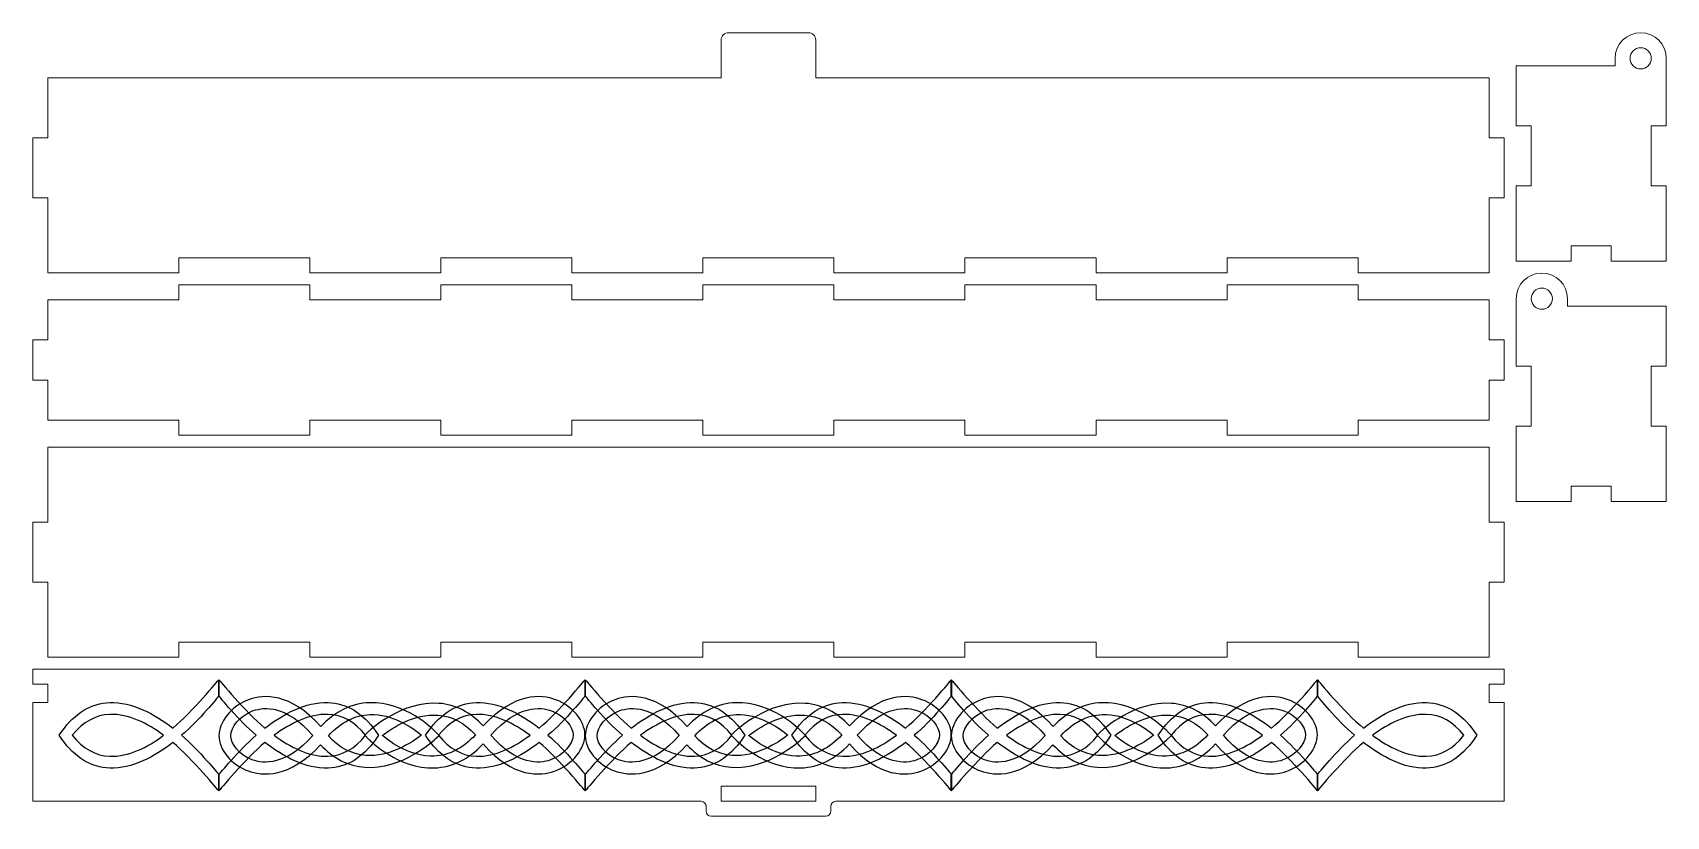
# Model space of a CAD drawing. Header units: millimetres. Extents: x -173 to 173, y -83 to 83.
import ezdxf

# ---------------------------------------------------------------- set-up
doc = ezdxf.new("R2010")
doc.units = ezdxf.units.MM
doc.header["$MEASUREMENT"] = 0
doc.layers.add('#Layer 1', color=7, linetype='Continuous')

msp = doc.modelspace()

# ---------------------------------------------------------------- linework, layer by layer
at = {"layer": '#Layer 1', "color": 1, "lineweight": 9}
for points, knots in [([(-7.2395, 81.1516), (-7.2395, 81.1516), (-7.2395, 73.2141), (-7.2395, 73.2141), (-7.2395, 73.2141), (-7.2395, 73.2141), (135.1601, 73.2141), (135.1601, 73.2141), (135.1601, 73.2141), (135.1601, 73.2141), (135.1601, 60.5141), (135.1601, 60.5141), (135.1601, 60.5141), (135.1601, 60.5141), (138.3351, 60.5141), (138.3351, 60.5141), (138.3351, 60.5141), (138.3351, 60.5141), (138.3351, 47.8141), (138.3351, 47.8141), (138.3351, 47.8141), (138.3351, 47.8141), (135.1601, 47.8141), (135.1601, 47.8141), (135.1601, 47.8141), (135.1601, 47.8141), (135.1601, 31.9391), (135.1601, 31.9391), (135.1601, 31.9391), (135.1601, 31.9391), (107.4511, 31.9391), (107.4511, 31.9391), (107.4511, 31.9391), (107.4511, 31.9391), (107.4511, 35.1141), (107.4511, 35.1141), (107.4511, 35.1141), (107.4511, 35.1141), (79.7422, 35.1141), (79.7422, 35.1141), (79.7422, 35.1141), (79.7422, 35.1141), (79.7422, 31.9391), (79.7422, 31.9391), (79.7422, 31.9391), (79.7422, 31.9391), (52.0326, 31.9391), (52.0326, 31.9391), (52.0326, 31.9391), (52.0326, 31.9391), (52.0326, 35.1141), (52.0326, 35.1141), (52.0326, 35.1141), (52.0326, 35.1141), (24.3237, 35.1141), (24.3237, 35.1141), (24.3237, 35.1141), (24.3237, 35.1141), (24.3237, 31.9391), (24.3237, 31.9391), (24.3237, 31.9391), (24.3237, 31.9391), (-3.3851, 31.9391), (-3.3851, 31.9391), (-3.3851, 31.9391), (-3.3851, 31.9391), (-3.3851, 35.1141), (-3.3851, 35.1141), (-3.3851, 35.1141), (-3.3851, 35.1141), (-31.0944, 35.1141), (-31.0944, 35.1141), (-31.0944, 35.1141), (-31.0944, 35.1141), (-31.0944, 31.9391), (-31.0944, 31.9391), (-31.0944, 31.9391), (-31.0944, 31.9391), (-58.8036, 31.9391), (-58.8036, 31.9391), (-58.8036, 31.9391), (-58.8036, 31.9391), (-58.8036, 35.1141), (-58.8036, 35.1141), (-58.8036, 35.1141), (-58.8036, 35.1141), (-86.5125, 35.1141), (-86.5125, 35.1141), (-86.5125, 35.1141), (-86.5125, 35.1141), (-86.5125, 31.9391), (-86.5125, 31.9391), (-86.5125, 31.9391), (-86.5125, 31.9391), (-114.2216, 31.9391), (-114.2216, 31.9391), (-114.2216, 31.9391), (-114.2216, 31.9391), (-114.2216, 35.1141), (-114.2216, 35.1141), (-114.2216, 35.1141), (-114.2216, 35.1141), (-141.9307, 35.1141), (-141.9307, 35.1141), (-141.9307, 35.1141), (-141.9307, 35.1141), (-141.9307, 31.9391), (-141.9307, 31.9391), (-141.9307, 31.9391), (-141.9307, 31.9391), (-169.6398, 31.9391), (-169.6398, 31.9391), (-169.6398, 31.9391), (-169.6398, 31.9391), (-169.6398, 47.8141), (-169.6398, 47.8141), (-169.6398, 47.8141), (-169.6398, 47.8141), (-172.8148, 47.8141), (-172.8148, 47.8141), (-172.8148, 47.8141), (-172.8148, 47.8141), (-172.8148, 60.5141), (-172.8148, 60.5141), (-172.8148, 60.5141), (-172.8148, 60.5141), (-169.6398, 60.5141), (-169.6398, 60.5141), (-169.6398, 60.5141), (-169.6398, 60.5141), (-169.6398, 73.2141), (-169.6398, 73.2141), (-169.6398, 73.2141), (-169.6398, 73.2141), (-27.2397, 73.2141), (-27.2397, 73.2141), (-27.2397, 73.2141), (-27.2397, 73.2141), (-27.2397, 81.1516), (-27.2397, 81.1516)], [0, 0, 0, 0, 0.02777778, 0.02777778, 0.02777778, 0.02777778, 0.05555556, 0.05555556, 0.05555556, 0.05555556, 0.08333333, 0.08333333, 0.08333333, 0.08333333, 0.11111111, 0.11111111, 0.11111111, 0.11111111, 0.13888889, 0.13888889, 0.13888889, 0.13888889, 0.16666667, 0.16666667, 0.16666667, 0.16666667, 0.19444444, 0.19444444, 0.19444444, 0.19444444, 0.22222222, 0.22222222, 0.22222222, 0.22222222, 0.25, 0.25, 0.25, 0.25, 0.27777778, 0.27777778, 0.27777778, 0.27777778, 0.30555556, 0.30555556, 0.30555556, 0.30555556, 0.33333333, 0.33333333, 0.33333333, 0.33333333, 0.36111111, 0.36111111, 0.36111111, 0.36111111, 0.38888889, 0.38888889, 0.38888889, 0.38888889, 0.41666667, 0.41666667, 0.41666667, 0.41666667, 0.44444444, 0.44444444, 0.44444444, 0.44444444, 0.47222222, 0.47222222, 0.47222222, 0.47222222, 0.5, 0.5, 0.5, 0.5, 0.52777778, 0.52777778, 0.52777778, 0.52777778, 0.55555556, 0.55555556, 0.55555556, 0.55555556, 0.58333333, 0.58333333, 0.58333333, 0.58333333, 0.61111111, 0.61111111, 0.61111111, 0.61111111, 0.63888889, 0.63888889, 0.63888889, 0.63888889, 0.66666667, 0.66666667, 0.66666667, 0.66666667, 0.69444444, 0.69444444, 0.69444444, 0.69444444, 0.72222222, 0.72222222, 0.72222222, 0.72222222, 0.75, 0.75, 0.75, 0.75, 0.77777778, 0.77777778, 0.77777778, 0.77777778, 0.80555556, 0.80555556, 0.80555556, 0.80555556, 0.83333333, 0.83333333, 0.83333333, 0.83333333, 0.86111111, 0.86111111, 0.86111111, 0.86111111, 0.88888889, 0.88888889, 0.88888889, 0.88888889, 0.91666667, 0.91666667, 0.91666667, 0.91666667, 0.94444444, 0.94444444, 0.94444444, 0.94444444, 1, 1, 1, 1]), ([(169.4505, 77.319), (169.4505, 78.5588), (168.4452, 79.5641), (167.2057, 79.5641), (167.2057, 79.5641), (165.9654, 79.5641), (164.9608, 78.5588), (164.9608, 77.319), (164.9608, 77.319), (164.9608, 76.0791), (165.9654, 75.074), (167.2057, 75.074), (167.2057, 75.074), (168.4452, 75.074), (169.4505, 76.0791), (169.4505, 77.319)], [0, 0, 0, 0, 0.2, 0.2, 0.2, 0.2, 0.4, 0.4, 0.4, 0.4, 0.6, 0.6, 0.6, 0.6, 1, 1, 1, 1]), ([(-141.9304, 29.3991), (-141.9304, 29.3991), (-114.2211, 29.3991), (-114.2211, 29.3991), (-114.2211, 29.3991), (-114.2211, 29.3991), (-114.2211, 26.2241), (-114.2211, 26.2241), (-114.2211, 26.2241), (-114.2211, 26.2241), (-86.5122, 26.2241), (-86.5122, 26.2241), (-86.5122, 26.2241), (-86.5122, 26.2241), (-86.5122, 29.3991), (-86.5122, 29.3991), (-86.5122, 29.3991), (-86.5122, 29.3991), (-58.8033, 29.3991), (-58.8033, 29.3991), (-58.8033, 29.3991), (-58.8033, 29.3991), (-58.8033, 26.2241), (-58.8033, 26.2241), (-58.8033, 26.2241), (-58.8033, 26.2241), (-31.094, 26.2241), (-31.094, 26.2241), (-31.094, 26.2241), (-31.094, 26.2241), (-31.094, 29.3991), (-31.094, 29.3991), (-31.094, 29.3991), (-31.094, 29.3991), (-3.3851, 29.3991), (-3.3851, 29.3991), (-3.3851, 29.3991), (-3.3851, 29.3991), (-3.3851, 26.2241), (-3.3851, 26.2241), (-3.3851, 26.2241), (-3.3851, 26.2241), (24.3237, 26.2241), (24.3237, 26.2241), (24.3237, 26.2241), (24.3237, 26.2241), (24.3237, 29.3991), (24.3237, 29.3991), (24.3237, 29.3991), (24.3237, 29.3991), (52.0326, 29.3991), (52.0326, 29.3991), (52.0326, 29.3991), (52.0326, 29.3991), (52.0326, 26.2241), (52.0326, 26.2241), (52.0326, 26.2241), (52.0326, 26.2241), (79.7422, 26.2241), (79.7422, 26.2241), (79.7422, 26.2241), (79.7422, 26.2241), (79.7422, 29.3991), (79.7422, 29.3991), (79.7422, 29.3991), (79.7422, 29.3991), (107.4511, 29.3991), (107.4511, 29.3991), (107.4511, 29.3991), (107.4511, 29.3991), (107.4511, 26.2241), (107.4511, 26.2241), (107.4511, 26.2241), (107.4511, 26.2241), (135.1601, 26.2241), (135.1601, 26.2241), (135.1601, 26.2241), (135.1601, 26.2241), (135.1601, 17.7574), (135.1601, 17.7574), (135.1601, 17.7574), (135.1601, 17.7574), (138.3347, 17.7574), (138.3347, 17.7574), (138.3347, 17.7574), (138.3347, 17.7574), (138.3347, 9.2907), (138.3347, 9.2907), (138.3347, 9.2907), (138.3347, 9.2907), (135.1601, 9.2907), (135.1601, 9.2907), (135.1601, 9.2907), (135.1601, 9.2907), (135.1601, 0.8241), (135.1601, 0.8241), (135.1601, 0.8241), (135.1601, 0.8241), (107.4511, 0.8241), (107.4511, 0.8241), (107.4511, 0.8241), (107.4511, 0.8241), (107.4511, -2.3509), (107.4511, -2.3509), (107.4511, -2.3509), (107.4511, -2.3509), (79.7422, -2.3509), (79.7422, -2.3509), (79.7422, -2.3509), (79.7422, -2.3509), (79.7422, 0.8241), (79.7422, 0.8241), (79.7422, 0.8241), (79.7422, 0.8241), (52.0326, 0.8241), (52.0326, 0.8241), (52.0326, 0.8241), (52.0326, 0.8241), (52.0326, -2.3509), (52.0326, -2.3509), (52.0326, -2.3509), (52.0326, -2.3509), (24.3237, -2.3509), (24.3237, -2.3509), (24.3237, -2.3509), (24.3237, -2.3509), (24.3237, 0.8241), (24.3237, 0.8241), (24.3237, 0.8241), (24.3237, 0.8241), (-3.3851, 0.8241), (-3.3851, 0.8241), (-3.3851, 0.8241), (-3.3851, 0.8241), (-3.3851, -2.3509), (-3.3851, -2.3509), (-3.3851, -2.3509), (-3.3851, -2.3509), (-31.094, -2.3509), (-31.094, -2.3509), (-31.094, -2.3509), (-31.094, -2.3509), (-31.094, 0.8241), (-31.094, 0.8241), (-31.094, 0.8241), (-31.094, 0.8241), (-58.8033, 0.8241), (-58.8033, 0.8241), (-58.8033, 0.8241), (-58.8033, 0.8241), (-58.8033, -2.3509), (-58.8033, -2.3509), (-58.8033, -2.3509), (-58.8033, -2.3509), (-86.5122, -2.3509), (-86.5122, -2.3509), (-86.5122, -2.3509), (-86.5122, -2.3509), (-86.5122, 0.8241), (-86.5122, 0.8241), (-86.5122, 0.8241), (-86.5122, 0.8241), (-114.2211, 0.8241), (-114.2211, 0.8241), (-114.2211, 0.8241), (-114.2211, 0.8241), (-114.2211, -2.3509), (-114.2211, -2.3509), (-114.2211, -2.3509), (-114.2211, -2.3509), (-141.9304, -2.3509), (-141.9304, -2.3509), (-141.9304, -2.3509), (-141.9304, -2.3509), (-141.9304, 0.8241), (-141.9304, 0.8241), (-141.9304, 0.8241), (-141.9304, 0.8241), (-169.6394, 0.8241), (-169.6394, 0.8241), (-169.6394, 0.8241), (-169.6394, 0.8241), (-169.6394, 9.2907), (-169.6394, 9.2907), (-169.6394, 9.2907), (-169.6394, 9.2907), (-172.8143, 9.2907), (-172.8143, 9.2907), (-172.8143, 9.2907), (-172.8143, 9.2907), (-172.8143, 17.7574), (-172.8143, 17.7574), (-172.8143, 17.7574), (-172.8143, 17.7574), (-169.6394, 17.7574), (-169.6394, 17.7574), (-169.6394, 17.7574), (-169.6394, 17.7574), (-169.6394, 26.2241), (-169.6394, 26.2241), (-169.6394, 26.2241), (-169.6394, 26.2241), (-141.9304, 26.2241), (-141.9304, 26.2241), (-141.9304, 26.2241), (-141.9304, 26.2241), (-141.9304, 29.3991), (-141.9304, 29.3991)], [0, 0, 0, 0, 0.01886792, 0.01886792, 0.01886792, 0.01886792, 0.03773585, 0.03773585, 0.03773585, 0.03773585, 0.05660377, 0.05660377, 0.05660377, 0.05660377, 0.0754717, 0.0754717, 0.0754717, 0.0754717, 0.09433962, 0.09433962, 0.09433962, 0.09433962, 0.11320755, 0.11320755, 0.11320755, 0.11320755, 0.13207547, 0.13207547, 0.13207547, 0.13207547, 0.1509434, 0.1509434, 0.1509434, 0.1509434, 0.16981132, 0.16981132, 0.16981132, 0.16981132, 0.18867925, 0.18867925, 0.18867925, 0.18867925, 0.20754717, 0.20754717, 0.20754717, 0.20754717, 0.22641509, 0.22641509, 0.22641509, 0.22641509, 0.24528302, 0.24528302, 0.24528302, 0.24528302, 0.26415094, 0.26415094, 0.26415094, 0.26415094, 0.28301887, 0.28301887, 0.28301887, 0.28301887, 0.30188679, 0.30188679, 0.30188679, 0.30188679, 0.32075472, 0.32075472, 0.32075472, 0.32075472, 0.33962264, 0.33962264, 0.33962264, 0.33962264, 0.35849057, 0.35849057, 0.35849057, 0.35849057, 0.37735849, 0.37735849, 0.37735849, 0.37735849, 0.39622642, 0.39622642, 0.39622642, 0.39622642, 0.41509434, 0.41509434, 0.41509434, 0.41509434, 0.43396226, 0.43396226, 0.43396226, 0.43396226, 0.45283019, 0.45283019, 0.45283019, 0.45283019, 0.47169811, 0.47169811, 0.47169811, 0.47169811, 0.49056604, 0.49056604, 0.49056604, 0.49056604, 0.50943396, 0.50943396, 0.50943396, 0.50943396, 0.52830189, 0.52830189, 0.52830189, 0.52830189, 0.54716981, 0.54716981, 0.54716981, 0.54716981, 0.56603774, 0.56603774, 0.56603774, 0.56603774, 0.58490566, 0.58490566, 0.58490566, 0.58490566, 0.60377358, 0.60377358, 0.60377358, 0.60377358, 0.62264151, 0.62264151, 0.62264151, 0.62264151, 0.64150943, 0.64150943, 0.64150943, 0.64150943, 0.66037736, 0.66037736, 0.66037736, 0.66037736, 0.67924528, 0.67924528, 0.67924528, 0.67924528, 0.69811321, 0.69811321, 0.69811321, 0.69811321, 0.71698113, 0.71698113, 0.71698113, 0.71698113, 0.73584906, 0.73584906, 0.73584906, 0.73584906, 0.75471698, 0.75471698, 0.75471698, 0.75471698, 0.77358491, 0.77358491, 0.77358491, 0.77358491, 0.79245283, 0.79245283, 0.79245283, 0.79245283, 0.81132075, 0.81132075, 0.81132075, 0.81132075, 0.83018868, 0.83018868, 0.83018868, 0.83018868, 0.8490566, 0.8490566, 0.8490566, 0.8490566, 0.86792453, 0.86792453, 0.86792453, 0.86792453, 0.88679245, 0.88679245, 0.88679245, 0.88679245, 0.90566038, 0.90566038, 0.90566038, 0.90566038, 0.9245283, 0.9245283, 0.9245283, 0.9245283, 0.94339623, 0.94339623, 0.94339623, 0.94339623, 0.96226415, 0.96226415, 0.96226415, 0.96226415, 1, 1, 1, 1]), ([(144.0505, 26.4962), (144.0505, 27.7361), (145.0557, 28.7414), (146.2953, 28.7414), (146.2953, 28.7414), (147.5355, 28.7414), (148.5401, 27.7361), (148.5401, 26.4962), (148.5401, 26.4962), (148.5401, 25.2563), (147.5355, 24.2512), (146.2953, 24.2512), (146.2953, 24.2512), (145.0557, 24.2512), (144.0505, 25.2563), (144.0505, 26.4962)], [0, 0, 0, 0, 0.2, 0.2, 0.2, 0.2, 0.4, 0.4, 0.4, 0.4, 0.6, 0.6, 0.6, 0.6, 1, 1, 1, 1]), ([(138.3354, -20.7658), (138.3354, -20.7658), (138.3354, -33.4658), (138.3354, -33.4658), (138.3354, -33.4658), (138.3354, -33.4658), (135.1604, -33.4658), (135.1604, -33.4658), (135.1604, -33.4658), (135.1604, -33.4658), (135.1604, -49.3408), (135.1604, -49.3408), (135.1604, -49.3408), (135.1604, -49.3408), (107.4515, -49.3408), (107.4515, -49.3408), (107.4515, -49.3408), (107.4515, -49.3408), (107.4515, -46.1658), (107.4515, -46.1658), (107.4515, -46.1658), (107.4515, -46.1658), (79.7426, -46.1658), (79.7426, -46.1658), (79.7426, -46.1658), (79.7426, -46.1658), (79.7426, -49.3408), (79.7426, -49.3408), (79.7426, -49.3408), (79.7426, -49.3408), (52.033, -49.3408), (52.033, -49.3408), (52.033, -49.3408), (52.033, -49.3408), (52.033, -46.1658), (52.033, -46.1658), (52.033, -46.1658), (52.033, -46.1658), (24.3241, -46.1658), (24.3241, -46.1658), (24.3241, -46.1658), (24.3241, -46.1658), (24.3241, -49.3408), (24.3241, -49.3408), (24.3241, -49.3408), (24.3241, -49.3408), (-3.3848, -49.3408), (-3.3848, -49.3408), (-3.3848, -49.3408), (-3.3848, -49.3408), (-3.3848, -46.1658), (-3.3848, -46.1658), (-3.3848, -46.1658), (-3.3848, -46.1658), (-31.094, -46.1658), (-31.094, -46.1658), (-31.094, -46.1658), (-31.094, -46.1658), (-31.094, -49.3408), (-31.094, -49.3408), (-31.094, -49.3408), (-31.094, -49.3408), (-58.8033, -49.3408), (-58.8033, -49.3408), (-58.8033, -49.3408), (-58.8033, -49.3408), (-58.8033, -46.1658), (-58.8033, -46.1658), (-58.8033, -46.1658), (-58.8033, -46.1658), (-86.5122, -46.1658), (-86.5122, -46.1658), (-86.5122, -46.1658), (-86.5122, -46.1658), (-86.5122, -49.3408), (-86.5122, -49.3408), (-86.5122, -49.3408), (-86.5122, -49.3408), (-114.2211, -49.3408), (-114.2211, -49.3408), (-114.2211, -49.3408), (-114.2211, -49.3408), (-114.2211, -46.1658), (-114.2211, -46.1658), (-114.2211, -46.1658), (-114.2211, -46.1658), (-141.9304, -46.1658), (-141.9304, -46.1658), (-141.9304, -46.1658), (-141.9304, -46.1658), (-141.9304, -49.3408), (-141.9304, -49.3408), (-141.9304, -49.3408), (-141.9304, -49.3408), (-169.6396, -49.3408), (-169.6396, -49.3408), (-169.6396, -49.3408), (-169.6396, -49.3408), (-169.6396, -33.4658), (-169.6396, -33.4658), (-169.6396, -33.4658), (-169.6396, -33.4658), (-172.8146, -33.4658), (-172.8146, -33.4658), (-172.8146, -33.4658), (-172.8146, -33.4658), (-172.8146, -20.7658), (-172.8146, -20.7658), (-172.8146, -20.7658), (-172.8146, -20.7658), (-169.6396, -20.7658), (-169.6396, -20.7658), (-169.6396, -20.7658), (-169.6396, -20.7658), (-169.6396, -4.8908), (-169.6396, -4.8908), (-169.6396, -4.8908), (-169.6396, -4.8908), (135.1604, -4.8908), (135.1604, -4.8908), (135.1604, -4.8908), (135.1604, -4.8908), (135.1604, -20.7658), (135.1604, -20.7658), (135.1604, -20.7658), (135.1604, -20.7658), (138.3354, -20.7658), (138.3354, -20.7658)], [0, 0, 0, 0, 0.03030303, 0.03030303, 0.03030303, 0.03030303, 0.06060606, 0.06060606, 0.06060606, 0.06060606, 0.09090909, 0.09090909, 0.09090909, 0.09090909, 0.12121212, 0.12121212, 0.12121212, 0.12121212, 0.15151515, 0.15151515, 0.15151515, 0.15151515, 0.18181818, 0.18181818, 0.18181818, 0.18181818, 0.21212121, 0.21212121, 0.21212121, 0.21212121, 0.24242424, 0.24242424, 0.24242424, 0.24242424, 0.27272727, 0.27272727, 0.27272727, 0.27272727, 0.3030303, 0.3030303, 0.3030303, 0.3030303, 0.33333333, 0.33333333, 0.33333333, 0.33333333, 0.36363636, 0.36363636, 0.36363636, 0.36363636, 0.39393939, 0.39393939, 0.39393939, 0.39393939, 0.42424242, 0.42424242, 0.42424242, 0.42424242, 0.45454545, 0.45454545, 0.45454545, 0.45454545, 0.48484848, 0.48484848, 0.48484848, 0.48484848, 0.51515152, 0.51515152, 0.51515152, 0.51515152, 0.54545455, 0.54545455, 0.54545455, 0.54545455, 0.57575758, 0.57575758, 0.57575758, 0.57575758, 0.60606061, 0.60606061, 0.60606061, 0.60606061, 0.63636364, 0.63636364, 0.63636364, 0.63636364, 0.66666667, 0.66666667, 0.66666667, 0.66666667, 0.6969697, 0.6969697, 0.6969697, 0.6969697, 0.72727273, 0.72727273, 0.72727273, 0.72727273, 0.75757576, 0.75757576, 0.75757576, 0.75757576, 0.78787879, 0.78787879, 0.78787879, 0.78787879, 0.81818182, 0.81818182, 0.81818182, 0.81818182, 0.84848485, 0.84848485, 0.84848485, 0.84848485, 0.87878788, 0.87878788, 0.87878788, 0.87878788, 0.90909091, 0.90909091, 0.90909091, 0.90909091, 0.93939394, 0.93939394, 0.93939394, 0.93939394, 1, 1, 1, 1]), ([(-7.2388, -79.7982), (-7.2388, -79.7982), (-7.2388, -76.6232), (-7.2388, -76.6232), (-7.2388, -76.6232), (-7.2388, -76.6232), (-27.2393, -76.6232), (-27.2393, -76.6232), (-27.2393, -76.6232), (-27.2393, -76.6232), (-27.2393, -79.7982), (-27.2393, -79.7982), (-27.2393, -79.7982), (-27.2393, -79.7982), (-7.2388, -79.7982), (-7.2388, -79.7982)], [0, 0, 0, 0, 0.2, 0.2, 0.2, 0.2, 0.4, 0.4, 0.4, 0.4, 0.6, 0.6, 0.6, 0.6, 1, 1, 1, 1])]:
    msp.add_open_spline(points, degree=3, knots=knots, dxfattribs=at)
for points in [[(-27.2397, 81.1516), (-27.2397, 82.0284), (-26.529, 82.7391), (-25.6522, 82.7391)], [(-25.6522, 82.7391), (-25.6522, 82.7391), (-8.827, 82.7391), (-8.827, 82.7391)], [(-8.827, 82.7391), (-7.9506, 82.7391), (-7.2395, 82.0284), (-7.2395, 81.1516)]]:
    msp.add_open_spline(points, degree=3, dxfattribs=at)
at = {"layer": '#Layer 1', "color": 5, "lineweight": 9}
for points, knots in [([(161.7858, 77.319), (161.7858, 80.3124), (164.2118, 82.7391), (167.2057, 82.7391), (167.2057, 82.7391), (170.1987, 82.7391), (172.6255, 80.3124), (172.6255, 77.319)], [0, 0, 0, 0, 0.33333333, 0.33333333, 0.33333333, 0.33333333, 1, 1, 1, 1]), ([(172.6255, 77.319), (172.6255, 77.319), (172.6255, 63.0315), (172.6255, 63.0315), (172.6255, 63.0315), (172.6255, 63.0315), (169.4505, 63.0315), (169.4505, 63.0315), (169.4505, 63.0315), (169.4505, 63.0315), (169.4505, 50.3317), (169.4505, 50.3317), (169.4505, 50.3317), (169.4505, 50.3317), (172.6255, 50.3317), (172.6255, 50.3317), (172.6255, 50.3317), (172.6255, 50.3317), (172.6255, 34.4567), (172.6255, 34.4567), (172.6255, 34.4567), (172.6255, 34.4567), (160.9838, 34.4567), (160.9838, 34.4567), (160.9838, 34.4567), (160.9838, 34.4567), (160.9838, 37.6317), (160.9838, 37.6317), (160.9838, 37.6317), (160.9838, 37.6317), (152.5171, 37.6317), (152.5171, 37.6317), (152.5171, 37.6317), (152.5171, 37.6317), (152.5171, 34.4567), (152.5171, 34.4567), (152.5171, 34.4567), (152.5171, 34.4567), (140.8755, 34.4567), (140.8755, 34.4567), (140.8755, 34.4567), (140.8755, 34.4567), (140.8755, 50.3317), (140.8755, 50.3317), (140.8755, 50.3317), (140.8755, 50.3317), (144.0505, 50.3317), (144.0505, 50.3317), (144.0505, 50.3317), (144.0505, 50.3317), (144.0505, 63.0315), (144.0505, 63.0315), (144.0505, 63.0315), (144.0505, 63.0315), (140.8755, 63.0315), (140.8755, 63.0315), (140.8755, 63.0315), (140.8755, 63.0315), (140.8755, 75.7315), (140.8755, 75.7315), (140.8755, 75.7315), (140.8755, 75.7315), (161.7858, 75.7315), (161.7858, 75.7315), (161.7858, 75.7315), (161.7858, 75.7315), (161.7858, 77.319), (161.7858, 77.319)], [0, 0, 0, 0, 0.05555556, 0.05555556, 0.05555556, 0.05555556, 0.11111111, 0.11111111, 0.11111111, 0.11111111, 0.16666667, 0.16666667, 0.16666667, 0.16666667, 0.22222222, 0.22222222, 0.22222222, 0.22222222, 0.27777778, 0.27777778, 0.27777778, 0.27777778, 0.33333333, 0.33333333, 0.33333333, 0.33333333, 0.38888889, 0.38888889, 0.38888889, 0.38888889, 0.44444444, 0.44444444, 0.44444444, 0.44444444, 0.5, 0.5, 0.5, 0.5, 0.55555556, 0.55555556, 0.55555556, 0.55555556, 0.61111111, 0.61111111, 0.61111111, 0.61111111, 0.66666667, 0.66666667, 0.66666667, 0.66666667, 0.72222222, 0.72222222, 0.72222222, 0.72222222, 0.77777778, 0.77777778, 0.77777778, 0.77777778, 0.83333333, 0.83333333, 0.83333333, 0.83333333, 0.88888889, 0.88888889, 0.88888889, 0.88888889, 1, 1, 1, 1]), ([(151.7151, 26.4962), (151.7151, 29.4897), (149.2891, 31.9164), (146.2953, 31.9164), (146.2953, 31.9164), (143.3022, 31.9164), (140.8755, 29.4897), (140.8755, 26.4962)], [0, 0, 0, 0, 0.33333333, 0.33333333, 0.33333333, 0.33333333, 1, 1, 1, 1]), ([(140.8755, 26.4962), (140.8755, 26.4962), (140.8755, 12.2087), (140.8755, 12.2087), (140.8755, 12.2087), (140.8755, 12.2087), (144.0505, 12.2087), (144.0505, 12.2087), (144.0505, 12.2087), (144.0505, 12.2087), (144.0505, -0.4911), (144.0505, -0.4911), (144.0505, -0.4911), (144.0505, -0.4911), (140.8755, -0.4911), (140.8755, -0.4911), (140.8755, -0.4911), (140.8755, -0.4911), (140.8755, -16.3661), (140.8755, -16.3661), (140.8755, -16.3661), (140.8755, -16.3661), (152.5171, -16.3661), (152.5171, -16.3661), (152.5171, -16.3661), (152.5171, -16.3661), (152.5171, -13.1911), (152.5171, -13.1911), (152.5171, -13.1911), (152.5171, -13.1911), (160.9838, -13.1911), (160.9838, -13.1911), (160.9838, -13.1911), (160.9838, -13.1911), (160.9838, -16.3661), (160.9838, -16.3661), (160.9838, -16.3661), (160.9838, -16.3661), (172.6255, -16.3661), (172.6255, -16.3661), (172.6255, -16.3661), (172.6255, -16.3661), (172.6255, -0.4911), (172.6255, -0.4911), (172.6255, -0.4911), (172.6255, -0.4911), (169.4505, -0.4911), (169.4505, -0.4911), (169.4505, -0.4911), (169.4505, -0.4911), (169.4505, 12.2087), (169.4505, 12.2087), (169.4505, 12.2087), (169.4505, 12.2087), (172.6255, 12.2087), (172.6255, 12.2087), (172.6255, 12.2087), (172.6255, 12.2087), (172.6255, 24.9087), (172.6255, 24.9087), (172.6255, 24.9087), (172.6255, 24.9087), (151.7151, 24.9087), (151.7151, 24.9087), (151.7151, 24.9087), (151.7151, 24.9087), (151.7151, 26.4962), (151.7151, 26.4962)], [0, 0, 0, 0, 0.05555556, 0.05555556, 0.05555556, 0.05555556, 0.11111111, 0.11111111, 0.11111111, 0.11111111, 0.16666667, 0.16666667, 0.16666667, 0.16666667, 0.22222222, 0.22222222, 0.22222222, 0.22222222, 0.27777778, 0.27777778, 0.27777778, 0.27777778, 0.33333333, 0.33333333, 0.33333333, 0.33333333, 0.38888889, 0.38888889, 0.38888889, 0.38888889, 0.44444444, 0.44444444, 0.44444444, 0.44444444, 0.5, 0.5, 0.5, 0.5, 0.55555556, 0.55555556, 0.55555556, 0.55555556, 0.61111111, 0.61111111, 0.61111111, 0.61111111, 0.66666667, 0.66666667, 0.66666667, 0.66666667, 0.72222222, 0.72222222, 0.72222222, 0.72222222, 0.77777778, 0.77777778, 0.77777778, 0.77777778, 0.83333333, 0.83333333, 0.83333333, 0.83333333, 0.88888889, 0.88888889, 0.88888889, 0.88888889, 1, 1, 1, 1]), ([(-169.6389, -55.0559), (-169.6389, -55.0559), (-172.8139, -55.0559), (-172.8139, -55.0559), (-172.8139, -55.0559), (-172.8139, -55.0559), (-172.8139, -51.8809), (-172.8139, -51.8809), (-172.8139, -51.8809), (-172.8139, -51.8809), (138.3354, -51.8809), (138.3354, -51.8809), (138.3354, -51.8809), (138.3354, -51.8809), (138.3354, -55.0559), (138.3354, -55.0559), (138.3354, -55.0559), (138.3354, -55.0559), (135.1604, -55.0559), (135.1604, -55.0559), (135.1604, -55.0559), (135.1604, -55.0559), (135.1604, -58.8886), (135.1604, -58.8886), (135.1604, -58.8886), (135.1604, -58.8886), (138.3354, -58.8886), (138.3354, -58.8886), (138.3354, -58.8886), (138.3354, -58.8886), (138.3354, -79.7982), (138.3354, -79.7982), (138.3354, -79.7982), (138.3354, -79.7982), (-3.0055, -79.7982), (-3.0055, -79.7982)], [0, 0, 0, 0, 0.1, 0.1, 0.1, 0.1, 0.2, 0.2, 0.2, 0.2, 0.3, 0.3, 0.3, 0.3, 0.4, 0.4, 0.4, 0.4, 0.5, 0.5, 0.5, 0.5, 0.6, 0.6, 0.6, 0.6, 0.7, 0.7, 0.7, 0.7, 0.8, 0.8, 0.8, 0.8, 1, 1, 1, 1]), ([(-31.4727, -79.7982), (-31.4727, -79.7982), (-172.8139, -79.7982), (-172.8139, -79.7982), (-172.8139, -79.7982), (-172.8139, -79.7982), (-172.8139, -58.8886), (-172.8139, -58.8886), (-172.8139, -58.8886), (-172.8139, -58.8886), (-169.6389, -58.8886), (-169.6389, -58.8886), (-169.6389, -58.8886), (-169.6389, -58.8886), (-169.6389, -55.0559), (-169.6389, -55.0559)], [0, 0, 0, 0, 0.2, 0.2, 0.2, 0.2, 0.4, 0.4, 0.4, 0.4, 0.6, 0.6, 0.6, 0.6, 1, 1, 1, 1])]:
    msp.add_open_spline(points, degree=3, knots=knots, dxfattribs=at)
at = {"layer": '#Layer 1'}
for points, knots in [([(-143.1806, -64.3298), (-147.0473, -61.3456), (-151.8071, -58.7446), (-156.521, -58.9086), (-156.521, -58.9086), (-160.4722, -59.0464), (-163.8742, -61.1093), (-166.6331, -65.0395), (-166.6331, -65.0395), (-166.6331, -65.0395), (-167.1977, -65.8442), (-167.1977, -65.8442), (-167.1977, -65.8442), (-167.1977, -65.8442), (-166.6331, -66.6483), (-166.6331, -66.6483), (-166.6331, -66.6483), (-163.8742, -70.5792), (-160.4722, -72.6421), (-156.521, -72.7799), (-156.521, -72.7799), (-151.8071, -72.9446), (-147.0473, -70.3425), (-143.1806, -67.3587), (-143.1806, -67.3587), (-139.1023, -70.7376), (-133.4957, -77.5252), (-133.4423, -77.5944), (-133.4423, -77.5944), (-133.4423, -77.5944), (-133.4423, -74.1786), (-133.4423, -74.1786), (-133.4423, -74.1786), (-133.6608, -73.9023), (-137.512, -69.1205), (-141.3237, -65.8442), (-141.3237, -65.8442), (-137.512, -62.5679), (-133.6608, -57.7634), (-133.4423, -57.4864), (-133.4423, -57.4864), (-133.4423, -57.4864), (-133.4423, -54.0903), (-133.4423, -54.0903), (-133.4423, -54.0903), (-133.4957, -54.1591), (-139.1023, -60.9501), (-143.1806, -64.3298)], [0, 0, 0, 0, 0.07692308, 0.07692308, 0.07692308, 0.07692308, 0.15384615, 0.15384615, 0.15384615, 0.15384615, 0.23076923, 0.23076923, 0.23076923, 0.23076923, 0.30769231, 0.30769231, 0.30769231, 0.30769231, 0.38461538, 0.38461538, 0.38461538, 0.38461538, 0.46153846, 0.46153846, 0.46153846, 0.46153846, 0.53846154, 0.53846154, 0.53846154, 0.53846154, 0.61538462, 0.61538462, 0.61538462, 0.61538462, 0.69230769, 0.69230769, 0.69230769, 0.69230769, 0.76923077, 0.76923077, 0.76923077, 0.76923077, 0.84615385, 0.84615385, 0.84615385, 0.84615385, 1, 1, 1, 1]), ([(-123.7061, -67.3559), (-119.8387, -70.3401), (-115.0803, -72.9415), (-110.366, -72.7771), (-110.366, -72.7771), (-106.4145, -72.6393), (-103.0128, -70.5764), (-100.2547, -66.6455), (-100.2547, -66.6455), (-100.2547, -66.6455), (-99.689, -65.8415), (-99.689, -65.8415), (-99.689, -65.8415), (-99.689, -65.8415), (-100.2547, -65.0367), (-100.2547, -65.0367), (-100.2547, -65.0367), (-103.0128, -61.1065), (-106.4145, -59.0436), (-110.366, -58.9055), (-110.366, -58.9055), (-115.0803, -58.7415), (-119.8387, -61.3429), (-123.7061, -64.327), (-123.7061, -64.327), (-127.7838, -60.9474), (-133.3879, -54.1564), (-133.4423, -54.0875), (-133.4423, -54.0875), (-133.4423, -54.0875), (-133.4423, -57.4837), (-133.4423, -57.4837), (-133.4423, -57.4837), (-133.2243, -57.7607), (-129.3747, -62.5652), (-125.5637, -65.8415), (-125.5637, -65.8415), (-129.3747, -69.1177), (-133.2243, -73.8995), (-133.4423, -74.1762), (-133.4423, -74.1762), (-133.4423, -74.1762), (-133.4423, -77.5916), (-133.4423, -77.5916), (-133.4423, -77.5916), (-133.3879, -77.5227), (-127.7838, -70.7349), (-123.7061, -67.3559)], [0, 0, 0, 0, 0.07692308, 0.07692308, 0.07692308, 0.07692308, 0.15384615, 0.15384615, 0.15384615, 0.15384615, 0.23076923, 0.23076923, 0.23076923, 0.23076923, 0.30769231, 0.30769231, 0.30769231, 0.30769231, 0.38461538, 0.38461538, 0.38461538, 0.38461538, 0.46153846, 0.46153846, 0.46153846, 0.46153846, 0.53846154, 0.53846154, 0.53846154, 0.53846154, 0.61538462, 0.61538462, 0.61538462, 0.61538462, 0.69230769, 0.69230769, 0.69230769, 0.69230769, 0.76923077, 0.76923077, 0.76923077, 0.76923077, 0.84615385, 0.84615385, 0.84615385, 0.84615385, 1, 1, 1, 1]), ([(-65.7128, -64.327), (-69.5796, -61.3429), (-74.3386, -58.7415), (-79.0529, -58.9055), (-79.0529, -58.9055), (-83.0044, -59.0436), (-86.4061, -61.1065), (-89.1649, -65.0367), (-89.1649, -65.0367), (-89.1649, -65.0367), (-89.7299, -65.8415), (-89.7299, -65.8415), (-89.7299, -65.8415), (-89.7299, -65.8415), (-89.1649, -66.6455), (-89.1649, -66.6455), (-89.1649, -66.6455), (-86.4061, -70.5764), (-83.0044, -72.6393), (-79.0529, -72.7771), (-79.0529, -72.7771), (-74.3386, -72.9415), (-69.5796, -70.3401), (-65.7128, -67.3559), (-65.7128, -67.3559), (-61.6345, -70.7349), (-56.0279, -77.5227), (-55.9745, -77.5916), (-55.9745, -77.5916), (-55.9745, -77.5916), (-55.9745, -74.1762), (-55.9745, -74.1762), (-55.9745, -74.1762), (-56.1929, -73.8995), (-60.0442, -69.1177), (-63.8552, -65.8415), (-63.8552, -65.8415), (-60.0442, -62.5652), (-56.1929, -57.7607), (-55.9745, -57.4837), (-55.9745, -57.4837), (-55.9745, -57.4837), (-55.9745, -54.0875), (-55.9745, -54.0875), (-55.9745, -54.0875), (-56.0279, -54.1564), (-61.6345, -60.9474), (-65.7128, -64.327)], [0, 0, 0, 0, 0.07692308, 0.07692308, 0.07692308, 0.07692308, 0.15384615, 0.15384615, 0.15384615, 0.15384615, 0.23076923, 0.23076923, 0.23076923, 0.23076923, 0.30769231, 0.30769231, 0.30769231, 0.30769231, 0.38461538, 0.38461538, 0.38461538, 0.38461538, 0.46153846, 0.46153846, 0.46153846, 0.46153846, 0.53846154, 0.53846154, 0.53846154, 0.53846154, 0.61538462, 0.61538462, 0.61538462, 0.61538462, 0.69230769, 0.69230769, 0.69230769, 0.69230769, 0.76923077, 0.76923077, 0.76923077, 0.76923077, 0.84615385, 0.84615385, 0.84615385, 0.84615385, 1, 1, 1, 1]), ([(-46.2383, -67.3559), (-42.3709, -70.3401), (-37.6125, -72.9415), (-32.8979, -72.7771), (-32.8979, -72.7771), (-28.9467, -72.6393), (-25.5447, -70.5764), (-22.7866, -66.6455), (-22.7866, -66.6455), (-22.7866, -66.6455), (-22.2212, -65.8415), (-22.2212, -65.8415), (-22.2212, -65.8415), (-22.2212, -65.8415), (-22.7866, -65.0367), (-22.7866, -65.0367), (-22.7866, -65.0367), (-25.5447, -61.1065), (-28.9467, -59.0436), (-32.8979, -58.9055), (-32.8979, -58.9055), (-37.6125, -58.7415), (-42.3709, -61.3429), (-46.2383, -64.327), (-46.2383, -64.327), (-50.316, -60.9474), (-55.9198, -54.1564), (-55.9745, -54.0875), (-55.9745, -54.0875), (-55.9745, -54.0875), (-55.9745, -57.4837), (-55.9745, -57.4837), (-55.9745, -57.4837), (-55.7565, -57.7607), (-51.9069, -62.5652), (-48.0956, -65.8415), (-48.0956, -65.8415), (-51.9069, -69.1177), (-55.7565, -73.8995), (-55.9745, -74.1762), (-55.9745, -74.1762), (-55.9745, -74.1762), (-55.9745, -77.5916), (-55.9745, -77.5916), (-55.9745, -77.5916), (-55.9198, -77.5227), (-50.316, -70.7349), (-46.2383, -67.3559)], [0, 0, 0, 0, 0.07692308, 0.07692308, 0.07692308, 0.07692308, 0.15384615, 0.15384615, 0.15384615, 0.15384615, 0.23076923, 0.23076923, 0.23076923, 0.23076923, 0.30769231, 0.30769231, 0.30769231, 0.30769231, 0.38461538, 0.38461538, 0.38461538, 0.38461538, 0.46153846, 0.46153846, 0.46153846, 0.46153846, 0.53846154, 0.53846154, 0.53846154, 0.53846154, 0.61538462, 0.61538462, 0.61538462, 0.61538462, 0.69230769, 0.69230769, 0.69230769, 0.69230769, 0.76923077, 0.76923077, 0.76923077, 0.76923077, 0.84615385, 0.84615385, 0.84615385, 0.84615385, 1, 1, 1, 1]), ([(11.7554, -64.327), (7.8886, -61.3429), (3.1292, -58.7415), (-1.5851, -58.9055), (-1.5851, -58.9055), (-5.5363, -59.0436), (-8.9383, -61.1065), (-11.6971, -65.0367), (-11.6971, -65.0367), (-11.6971, -65.0367), (-12.2618, -65.8415), (-12.2618, -65.8415), (-12.2618, -65.8415), (-12.2618, -65.8415), (-11.6971, -66.6455), (-11.6971, -66.6455), (-11.6971, -66.6455), (-8.9383, -70.5764), (-5.5363, -72.6393), (-1.5851, -72.7771), (-1.5851, -72.7771), (3.1292, -72.9415), (7.8886, -70.3401), (11.7554, -67.3559), (11.7554, -67.3559), (15.8337, -70.7349), (21.4399, -77.5227), (21.4933, -77.5916), (21.4933, -77.5916), (21.4933, -77.5916), (21.4933, -74.1762), (21.4933, -74.1762), (21.4933, -74.1762), (21.2748, -73.8995), (17.4239, -69.1177), (13.6126, -65.8415), (13.6126, -65.8415), (17.4239, -62.5652), (21.2748, -57.7607), (21.4933, -57.4837), (21.4933, -57.4837), (21.4933, -57.4837), (21.4933, -54.0875), (21.4933, -54.0875), (21.4933, -54.0875), (21.4399, -54.1564), (15.8337, -60.9474), (11.7554, -64.327)], [0, 0, 0, 0, 0.07692308, 0.07692308, 0.07692308, 0.07692308, 0.15384615, 0.15384615, 0.15384615, 0.15384615, 0.23076923, 0.23076923, 0.23076923, 0.23076923, 0.30769231, 0.30769231, 0.30769231, 0.30769231, 0.38461538, 0.38461538, 0.38461538, 0.38461538, 0.46153846, 0.46153846, 0.46153846, 0.46153846, 0.53846154, 0.53846154, 0.53846154, 0.53846154, 0.61538462, 0.61538462, 0.61538462, 0.61538462, 0.69230769, 0.69230769, 0.69230769, 0.69230769, 0.76923077, 0.76923077, 0.76923077, 0.76923077, 0.84615385, 0.84615385, 0.84615385, 0.84615385, 1, 1, 1, 1]), ([(31.1647, -67.3559), (35.0321, -70.3401), (39.7905, -72.9415), (44.5051, -72.7771), (44.5051, -72.7771), (48.4563, -72.6393), (51.8583, -70.5764), (54.6165, -66.6455), (54.6165, -66.6455), (54.6165, -66.6455), (55.1822, -65.8415), (55.1822, -65.8415), (55.1822, -65.8415), (55.1822, -65.8415), (54.6165, -65.0367), (54.6165, -65.0367), (54.6165, -65.0367), (51.8583, -61.1065), (48.4563, -59.0436), (44.5051, -58.9055), (44.5051, -58.9055), (39.7905, -58.7415), (35.0321, -61.3429), (31.1647, -64.327), (31.1647, -64.327), (27.0871, -60.9474), (21.4833, -54.1564), (21.4289, -54.0875), (21.4289, -54.0875), (21.4289, -54.0875), (21.4289, -57.4837), (21.4289, -57.4837), (21.4289, -57.4837), (21.6466, -57.7607), (25.4964, -62.5652), (29.3078, -65.8415), (29.3078, -65.8415), (25.4964, -69.1177), (21.6466, -73.8995), (21.4289, -74.1762), (21.4289, -74.1762), (21.4289, -74.1762), (21.4289, -77.5916), (21.4289, -77.5916), (21.4289, -77.5916), (21.4833, -77.5227), (27.0871, -70.7349), (31.1647, -67.3559)], [0, 0, 0, 0, 0.07692308, 0.07692308, 0.07692308, 0.07692308, 0.15384615, 0.15384615, 0.15384615, 0.15384615, 0.23076923, 0.23076923, 0.23076923, 0.23076923, 0.30769231, 0.30769231, 0.30769231, 0.30769231, 0.38461538, 0.38461538, 0.38461538, 0.38461538, 0.46153846, 0.46153846, 0.46153846, 0.46153846, 0.53846154, 0.53846154, 0.53846154, 0.53846154, 0.61538462, 0.61538462, 0.61538462, 0.61538462, 0.69230769, 0.69230769, 0.69230769, 0.69230769, 0.76923077, 0.76923077, 0.76923077, 0.76923077, 0.84615385, 0.84615385, 0.84615385, 0.84615385, 1, 1, 1, 1]), ([(89.1584, -64.327), (85.292, -61.3429), (80.5322, -58.7415), (75.8183, -58.9055), (75.8183, -58.9055), (71.8668, -59.0436), (68.4647, -61.1065), (65.7059, -65.0367), (65.7059, -65.0367), (65.7059, -65.0367), (65.1412, -65.8415), (65.1412, -65.8415), (65.1412, -65.8415), (65.1412, -65.8415), (65.7059, -66.6455), (65.7059, -66.6455), (65.7059, -66.6455), (68.4647, -70.5764), (71.8668, -72.6393), (75.8183, -72.7771), (75.8183, -72.7771), (80.5322, -72.9415), (85.292, -70.3401), (89.1584, -67.3559), (89.1584, -67.3559), (93.237, -70.7349), (98.8432, -77.5227), (98.8966, -77.5916), (98.8966, -77.5916), (98.8966, -77.5916), (98.8966, -74.1762), (98.8966, -74.1762), (98.8966, -74.1762), (98.6782, -73.8995), (94.8269, -69.1177), (91.0156, -65.8415), (91.0156, -65.8415), (94.8269, -62.5652), (98.6782, -57.7607), (98.8966, -57.4837), (98.8966, -57.4837), (98.8966, -57.4837), (98.8966, -54.0875), (98.8966, -54.0875), (98.8966, -54.0875), (98.8432, -54.1564), (93.237, -60.9474), (89.1584, -64.327)], [0, 0, 0, 0, 0.07692308, 0.07692308, 0.07692308, 0.07692308, 0.15384615, 0.15384615, 0.15384615, 0.15384615, 0.23076923, 0.23076923, 0.23076923, 0.23076923, 0.30769231, 0.30769231, 0.30769231, 0.30769231, 0.38461538, 0.38461538, 0.38461538, 0.38461538, 0.46153846, 0.46153846, 0.46153846, 0.46153846, 0.53846154, 0.53846154, 0.53846154, 0.53846154, 0.61538462, 0.61538462, 0.61538462, 0.61538462, 0.69230769, 0.69230769, 0.69230769, 0.69230769, 0.76923077, 0.76923077, 0.76923077, 0.76923077, 0.84615385, 0.84615385, 0.84615385, 0.84615385, 1, 1, 1, 1]), ([(108.5681, -67.3559), (112.4355, -70.3401), (117.1942, -72.9411), (121.9085, -72.7771), (121.9085, -72.7771), (125.8597, -72.639), (129.2617, -70.5761), (132.0199, -66.6455), (132.0199, -66.6455), (132.0199, -66.6455), (132.5852, -65.8415), (132.5852, -65.8415), (132.5852, -65.8415), (132.5852, -65.8415), (132.0199, -65.0367), (132.0199, -65.0367), (132.0199, -65.0367), (129.2617, -61.1065), (125.8597, -59.0436), (121.9085, -58.9058), (121.9085, -58.9058), (117.1942, -58.7411), (112.4355, -61.3425), (108.5681, -64.3273), (108.5681, -64.3273), (104.4904, -60.9474), (98.8866, -54.1564), (98.8319, -54.0875), (98.8319, -54.0875), (98.8319, -54.0875), (98.8319, -57.4833), (98.8319, -57.4833), (98.8319, -57.4833), (99.0496, -57.7607), (102.8995, -62.5652), (106.7108, -65.8415), (106.7108, -65.8415), (102.8995, -69.1177), (99.0496, -73.8995), (98.8319, -74.1765), (98.8319, -74.1765), (98.8319, -74.1765), (98.8319, -77.592), (98.8319, -77.592), (98.8319, -77.592), (98.8866, -77.5231), (104.4904, -70.7349), (108.5681, -67.3559)], [0, 0, 0, 0, 0.07692308, 0.07692308, 0.07692308, 0.07692308, 0.15384615, 0.15384615, 0.15384615, 0.15384615, 0.23076923, 0.23076923, 0.23076923, 0.23076923, 0.30769231, 0.30769231, 0.30769231, 0.30769231, 0.38461538, 0.38461538, 0.38461538, 0.38461538, 0.46153846, 0.46153846, 0.46153846, 0.46153846, 0.53846154, 0.53846154, 0.53846154, 0.53846154, 0.61538462, 0.61538462, 0.61538462, 0.61538462, 0.69230769, 0.69230769, 0.69230769, 0.69230769, 0.76923077, 0.76923077, 0.76923077, 0.76923077, 0.84615385, 0.84615385, 0.84615385, 0.84615385, 1, 1, 1, 1]), ([(-86.8822, -65.8849), (-86.8822, -65.8849), (-87.822, -66.7582), (-87.822, -66.7582), (-87.822, -66.7582), (-88.1045, -67.02), (-94.8225, -73.1692), (-102.5712, -72.598), (-102.5712, -72.598), (-106.0996, -72.3382), (-109.2457, -70.7338), (-111.9412, -67.8245), (-111.9412, -67.8245), (-118.5619, -75.0481), (-124.3235, -74.439), (-127.2436, -73.3783), (-127.2436, -73.3783), (-130.7775, -72.0936), (-133.4423, -68.8862), (-133.4423, -65.9173), (-133.4423, -65.9173), (-133.4423, -63.2694), (-131.027, -59.6827), (-126.9845, -58.264), (-126.9845, -58.264), (-124.0586, -57.2366), (-118.3211, -56.6985), (-111.9039, -64.0059), (-111.9039, -64.0059), (-108.8447, -60.7896), (-105.383, -59.0881), (-101.599, -58.9426), (-101.599, -58.9426), (-94.0404, -58.6529), (-88.0308, -64.7094), (-87.7786, -64.9671), (-87.7786, -64.9671), (-87.7786, -64.9671), (-86.8822, -65.8849), (-86.8822, -65.8849)], [0, 0, 0, 0, 0.09090909, 0.09090909, 0.09090909, 0.09090909, 0.18181818, 0.18181818, 0.18181818, 0.18181818, 0.27272727, 0.27272727, 0.27272727, 0.27272727, 0.36363636, 0.36363636, 0.36363636, 0.36363636, 0.45454545, 0.45454545, 0.45454545, 0.45454545, 0.54545455, 0.54545455, 0.54545455, 0.54545455, 0.63636364, 0.63636364, 0.63636364, 0.63636364, 0.72727273, 0.72727273, 0.72727273, 0.72727273, 0.81818182, 0.81818182, 0.81818182, 0.81818182, 1, 1, 1, 1]), ([(-56.0386, -65.7653), (-56.0386, -68.4132), (-58.4546, -71.9999), (-62.4971, -73.4189), (-62.4971, -73.4189), (-65.4234, -74.4456), (-71.1602, -74.9844), (-77.5777, -67.6767), (-77.5777, -67.6767), (-80.6369, -70.8933), (-84.0979, -72.5949), (-87.882, -72.7396), (-87.882, -72.7396), (-95.4409, -73.0297), (-101.4508, -66.9728), (-101.7023, -66.7151), (-101.7023, -66.7151), (-101.7023, -66.7151), (-102.5994, -65.7974), (-102.5994, -65.7974), (-102.5994, -65.7974), (-102.5994, -65.7974), (-101.6593, -64.9247), (-101.6593, -64.9247), (-101.6593, -64.9247), (-101.3771, -64.6625), (-94.6592, -58.5131), (-86.9101, -59.0842), (-86.9101, -59.0842), (-83.3816, -59.3447), (-80.2352, -60.9487), (-77.5405, -63.8581), (-77.5405, -63.8581), (-70.919, -56.6348), (-65.1581, -57.2432), (-62.2381, -58.3043), (-62.2381, -58.3043), (-58.7041, -59.5886), (-56.0386, -62.7967), (-56.0386, -65.7653)], [0, 0, 0, 0, 0.09090909, 0.09090909, 0.09090909, 0.09090909, 0.18181818, 0.18181818, 0.18181818, 0.18181818, 0.27272727, 0.27272727, 0.27272727, 0.27272727, 0.36363636, 0.36363636, 0.36363636, 0.36363636, 0.45454545, 0.45454545, 0.45454545, 0.45454545, 0.54545455, 0.54545455, 0.54545455, 0.54545455, 0.63636364, 0.63636364, 0.63636364, 0.63636364, 0.72727273, 0.72727273, 0.72727273, 0.72727273, 0.81818182, 0.81818182, 0.81818182, 0.81818182, 1, 1, 1, 1]), ([(-9.4144, -65.8849), (-9.4144, -65.8849), (-10.3539, -66.7582), (-10.3539, -66.7582), (-10.3539, -66.7582), (-10.6367, -67.02), (-17.3547, -73.1692), (-25.103, -72.598), (-25.103, -72.598), (-28.6315, -72.3382), (-31.7779, -70.7338), (-34.4733, -67.8245), (-34.4733, -67.8245), (-41.0941, -75.0481), (-46.8554, -74.439), (-49.7758, -73.3783), (-49.7758, -73.3783), (-53.3094, -72.0936), (-55.9745, -68.8862), (-55.9745, -65.9173), (-55.9745, -65.9173), (-55.9745, -63.2694), (-53.5592, -59.6827), (-49.5167, -58.264), (-49.5167, -58.264), (-46.5908, -57.2366), (-40.8533, -56.6985), (-34.4362, -64.0059), (-34.4362, -64.0059), (-31.3769, -60.7896), (-27.9153, -59.0881), (-24.1312, -58.9426), (-24.1312, -58.9426), (-16.5723, -58.6529), (-10.563, -64.7094), (-10.3105, -64.9671), (-10.3105, -64.9671), (-10.3105, -64.9671), (-9.4144, -65.8849), (-9.4144, -65.8849)], [0, 0, 0, 0, 0.09090909, 0.09090909, 0.09090909, 0.09090909, 0.18181818, 0.18181818, 0.18181818, 0.18181818, 0.27272727, 0.27272727, 0.27272727, 0.27272727, 0.36363636, 0.36363636, 0.36363636, 0.36363636, 0.45454545, 0.45454545, 0.45454545, 0.45454545, 0.54545455, 0.54545455, 0.54545455, 0.54545455, 0.63636364, 0.63636364, 0.63636364, 0.63636364, 0.72727273, 0.72727273, 0.72727273, 0.72727273, 0.81818182, 0.81818182, 0.81818182, 0.81818182, 1, 1, 1, 1]), ([(21.4292, -65.7653), (21.4292, -68.4132), (19.0131, -71.9999), (14.9707, -73.4189), (14.9707, -73.4189), (12.0448, -74.4456), (6.308, -74.9844), (-0.1099, -67.6767), (-0.1099, -67.6767), (-3.1691, -70.8933), (-6.6301, -72.5949), (-10.4142, -72.7396), (-10.4142, -72.7396), (-17.9731, -73.0297), (-23.983, -66.9728), (-24.2345, -66.7151), (-24.2345, -66.7151), (-24.2345, -66.7151), (-25.1316, -65.7974), (-25.1316, -65.7974), (-25.1316, -65.7974), (-25.1316, -65.7974), (-24.1915, -64.9247), (-24.1915, -64.9247), (-24.1915, -64.9247), (-23.9093, -64.6625), (-17.191, -58.5131), (-9.4423, -59.0842), (-9.4423, -59.0842), (-5.9135, -59.3447), (-2.7674, -60.9487), (-0.0727, -63.8581), (-0.0727, -63.8581), (6.5488, -56.6348), (12.31, -57.2432), (15.2297, -58.3043), (15.2297, -58.3043), (18.7637, -59.5886), (21.4292, -62.7967), (21.4292, -65.7653)], [0, 0, 0, 0, 0.09090909, 0.09090909, 0.09090909, 0.09090909, 0.18181818, 0.18181818, 0.18181818, 0.18181818, 0.27272727, 0.27272727, 0.27272727, 0.27272727, 0.36363636, 0.36363636, 0.36363636, 0.36363636, 0.45454545, 0.45454545, 0.45454545, 0.45454545, 0.54545455, 0.54545455, 0.54545455, 0.54545455, 0.63636364, 0.63636364, 0.63636364, 0.63636364, 0.72727273, 0.72727273, 0.72727273, 0.72727273, 0.81818182, 0.81818182, 0.81818182, 0.81818182, 1, 1, 1, 1]), ([(67.9886, -65.8849), (67.9886, -65.8849), (67.0491, -66.7582), (67.0491, -66.7582), (67.0491, -66.7582), (66.7667, -67.02), (60.0484, -73.1692), (52.3, -72.598), (52.3, -72.598), (48.7715, -72.3382), (45.6251, -70.7338), (42.93, -67.8245), (42.93, -67.8245), (36.3092, -75.0481), (30.5477, -74.439), (27.6276, -73.3783), (27.6276, -73.3783), (24.0936, -72.0936), (21.4289, -68.8862), (21.4289, -65.9173), (21.4289, -65.9173), (21.4289, -63.2694), (23.8442, -59.6827), (27.8867, -58.264), (27.8867, -58.264), (30.8126, -57.2366), (36.55, -56.6985), (42.9672, -64.0059), (42.9672, -64.0059), (46.0261, -60.7896), (49.4878, -59.0881), (53.2718, -58.9426), (53.2718, -58.9426), (60.8311, -58.6529), (66.8404, -64.7094), (67.0925, -64.9671), (67.0925, -64.9671), (67.0925, -64.9671), (67.9886, -65.8849), (67.9886, -65.8849)], [0, 0, 0, 0, 0.09090909, 0.09090909, 0.09090909, 0.09090909, 0.18181818, 0.18181818, 0.18181818, 0.18181818, 0.27272727, 0.27272727, 0.27272727, 0.27272727, 0.36363636, 0.36363636, 0.36363636, 0.36363636, 0.45454545, 0.45454545, 0.45454545, 0.45454545, 0.54545455, 0.54545455, 0.54545455, 0.54545455, 0.63636364, 0.63636364, 0.63636364, 0.63636364, 0.72727273, 0.72727273, 0.72727273, 0.72727273, 0.81818182, 0.81818182, 0.81818182, 0.81818182, 1, 1, 1, 1]), ([(98.8322, -65.7653), (98.8322, -68.4132), (96.4165, -71.9999), (92.3737, -73.4189), (92.3737, -73.4189), (89.4481, -74.4456), (83.711, -74.9844), (77.2931, -67.6767), (77.2931, -67.6767), (74.2342, -70.8933), (70.7733, -72.5949), (66.9892, -72.7396), (66.9892, -72.7396), (59.4303, -73.0297), (53.42, -66.9728), (53.1685, -66.7151), (53.1685, -66.7151), (53.1685, -66.7151), (52.2718, -65.7974), (52.2718, -65.7974), (52.2718, -65.7974), (52.2718, -65.7974), (53.2119, -64.9247), (53.2119, -64.9247), (53.2119, -64.9247), (53.4937, -64.6625), (60.212, -58.5131), (67.9611, -59.0842), (67.9611, -59.0842), (71.4895, -59.3447), (74.6359, -60.9487), (77.3303, -63.8581), (77.3303, -63.8581), (83.9518, -56.6348), (89.713, -57.2432), (92.6328, -58.3043), (92.6328, -58.3043), (96.1667, -59.5886), (98.8322, -62.7967), (98.8322, -65.7653)], [0, 0, 0, 0, 0.09090909, 0.09090909, 0.09090909, 0.09090909, 0.18181818, 0.18181818, 0.18181818, 0.18181818, 0.27272727, 0.27272727, 0.27272727, 0.27272727, 0.36363636, 0.36363636, 0.36363636, 0.36363636, 0.45454545, 0.45454545, 0.45454545, 0.45454545, 0.54545455, 0.54545455, 0.54545455, 0.54545455, 0.63636364, 0.63636364, 0.63636364, 0.63636364, 0.72727273, 0.72727273, 0.72727273, 0.72727273, 0.81818182, 0.81818182, 0.81818182, 0.81818182, 1, 1, 1, 1]), ([(-156.4649, -70.2794), (-156.4649, -70.2794), (-156.4649, -70.2794), (-156.4649, -70.2794), (-156.4649, -70.2794), (-159.5207, -70.1719), (-162.1989, -68.6781), (-164.4416, -65.8442), (-164.4416, -65.8442), (-162.1989, -63.0103), (-159.5207, -61.5165), (-156.4649, -61.409), (-156.4649, -61.409), (-152.5788, -61.2719), (-148.5515, -63.3293), (-145.1205, -65.8442), (-145.1205, -65.8442), (-148.5515, -68.3588), (-152.5788, -70.4162), (-156.4649, -70.2794)], [0, 0, 0, 0, 0.16666667, 0.16666667, 0.16666667, 0.16666667, 0.33333333, 0.33333333, 0.33333333, 0.33333333, 0.5, 0.5, 0.5, 0.5, 0.66666667, 0.66666667, 0.66666667, 0.66666667, 1, 1, 1, 1]), ([(-130.9412, -65.9173), (-130.9412, -65.9173), (-130.9412, -65.9173), (-130.9412, -65.9173), (-130.9412, -65.9173), (-130.9412, -67.5792), (-129.2011, -70.0059), (-126.3892, -71.0274), (-126.3892, -71.0274), (-124.0355, -71.8835), (-119.3109, -72.2986), (-113.572, -65.8997), (-113.572, -65.8997), (-119.1162, -59.4419), (-123.805, -59.7981), (-126.1559, -60.6235), (-126.1559, -60.6235), (-129.0185, -61.6281), (-130.9412, -64.172), (-130.9412, -65.9173)], [0, 0, 0, 0, 0.16666667, 0.16666667, 0.16666667, 0.16666667, 0.33333333, 0.33333333, 0.33333333, 0.33333333, 0.5, 0.5, 0.5, 0.5, 0.66666667, 0.66666667, 0.66666667, 0.66666667, 1, 1, 1, 1]), ([(-110.4218, -61.4062), (-110.4218, -61.4062), (-110.4218, -61.4062), (-110.4218, -61.4062), (-110.4218, -61.4062), (-107.366, -61.5137), (-104.6878, -63.0075), (-102.4444, -65.8415), (-102.4444, -65.8415), (-104.6878, -68.675), (-107.366, -70.1692), (-110.4218, -70.2767), (-110.4218, -70.2767), (-114.3083, -70.4138), (-118.3359, -68.3557), (-121.7672, -65.8415), (-121.7672, -65.8415), (-118.3359, -63.3265), (-114.3083, -61.2691), (-110.4218, -61.4062)], [0, 0, 0, 0, 0.16666667, 0.16666667, 0.16666667, 0.16666667, 0.33333333, 0.33333333, 0.33333333, 0.33333333, 0.5, 0.5, 0.5, 0.5, 0.66666667, 0.66666667, 0.66666667, 0.66666667, 1, 1, 1, 1]), ([(-110.2813, -65.9324), (-110.2813, -65.9324), (-110.2813, -65.9324), (-110.2813, -65.9324), (-110.2813, -65.9324), (-107.9838, -68.4845), (-105.3328, -69.8867), (-102.3872, -70.1037), (-102.3872, -70.1037), (-97.355, -70.4748), (-92.6334, -67.3745), (-90.5881, -65.8022), (-90.5881, -65.8022), (-92.467, -64.2422), (-96.7186, -61.2519), (-101.5177, -61.4428), (-101.5177, -61.4428), (-104.6934, -61.5689), (-107.6382, -63.0778), (-110.2813, -65.9324)], [0, 0, 0, 0, 0.16666667, 0.16666667, 0.16666667, 0.16666667, 0.33333333, 0.33333333, 0.33333333, 0.33333333, 0.5, 0.5, 0.5, 0.5, 0.66666667, 0.66666667, 0.66666667, 0.66666667, 1, 1, 1, 1]), ([(-98.8932, -65.8807), (-98.8932, -65.8807), (-98.8932, -65.8807), (-98.8932, -65.8807), (-98.8932, -65.8807), (-97.0156, -67.44), (-92.763, -70.4303), (-87.964, -70.2398), (-87.964, -70.2398), (-84.7876, -70.1141), (-81.8434, -68.6051), (-79.2003, -65.7502), (-79.2003, -65.7502), (-81.4975, -63.1984), (-84.1492, -61.7962), (-87.0941, -61.5785), (-87.0941, -61.5785), (-92.1263, -61.2078), (-96.8482, -64.3084), (-98.8932, -65.8807)], [0, 0, 0, 0, 0.16666667, 0.16666667, 0.16666667, 0.16666667, 0.33333333, 0.33333333, 0.33333333, 0.33333333, 0.5, 0.5, 0.5, 0.5, 0.66666667, 0.66666667, 0.66666667, 0.66666667, 1, 1, 1, 1]), ([(-78.9967, -70.2767), (-78.9967, -70.2767), (-78.9967, -70.2767), (-78.9967, -70.2767), (-78.9967, -70.2767), (-82.0525, -70.1692), (-84.7311, -68.675), (-86.9738, -65.8415), (-86.9738, -65.8415), (-84.7311, -63.0075), (-82.0525, -61.5137), (-78.9967, -61.4062), (-78.9967, -61.4062), (-75.1103, -61.2691), (-71.0837, -63.3265), (-67.6524, -65.8415), (-67.6524, -65.8415), (-71.0837, -68.3557), (-75.1103, -70.4138), (-78.9967, -70.2767)], [0, 0, 0, 0, 0.16666667, 0.16666667, 0.16666667, 0.16666667, 0.33333333, 0.33333333, 0.33333333, 0.33333333, 0.5, 0.5, 0.5, 0.5, 0.66666667, 0.66666667, 0.66666667, 0.66666667, 1, 1, 1, 1]), ([(-75.9099, -65.7832), (-75.9099, -65.7832), (-75.9099, -65.7832), (-75.9099, -65.7832), (-75.9099, -65.7832), (-70.365, -72.2407), (-65.677, -71.8842), (-63.3253, -71.0587), (-63.3253, -71.0587), (-60.4628, -70.0545), (-58.5398, -67.5106), (-58.5398, -65.7653), (-58.5398, -65.7653), (-58.5398, -64.1031), (-60.2809, -61.677), (-63.0924, -60.6552), (-63.0924, -60.6552), (-65.4461, -59.7995), (-70.1711, -59.3843), (-75.9099, -65.7832)], [0, 0, 0, 0, 0.16666667, 0.16666667, 0.16666667, 0.16666667, 0.33333333, 0.33333333, 0.33333333, 0.33333333, 0.5, 0.5, 0.5, 0.5, 0.66666667, 0.66666667, 0.66666667, 0.66666667, 1, 1, 1, 1]), ([(-53.4734, -65.9173), (-53.4734, -65.9173), (-53.4734, -65.9173), (-53.4734, -65.9173), (-53.4734, -65.9173), (-53.4734, -67.5792), (-51.7329, -70.0059), (-48.921, -71.0274), (-48.921, -71.0274), (-46.5677, -71.8835), (-41.8428, -72.2986), (-36.1039, -65.8997), (-36.1039, -65.8997), (-41.6481, -59.4419), (-46.3372, -59.7981), (-48.6882, -60.6235), (-48.6882, -60.6235), (-51.5504, -61.6281), (-53.4734, -64.172), (-53.4734, -65.9173)], [0, 0, 0, 0, 0.16666667, 0.16666667, 0.16666667, 0.16666667, 0.33333333, 0.33333333, 0.33333333, 0.33333333, 0.5, 0.5, 0.5, 0.5, 0.66666667, 0.66666667, 0.66666667, 0.66666667, 1, 1, 1, 1]), ([(-32.9541, -61.4062), (-32.9541, -61.4062), (-32.9541, -61.4062), (-32.9541, -61.4062), (-32.9541, -61.4062), (-29.8983, -61.5137), (-27.2201, -63.0075), (-24.9766, -65.8415), (-24.9766, -65.8415), (-27.2201, -68.675), (-29.8983, -70.1692), (-32.9541, -70.2767), (-32.9541, -70.2767), (-36.8405, -70.4138), (-40.8681, -68.3557), (-44.2991, -65.8415), (-44.2991, -65.8415), (-40.8681, -63.3265), (-36.8405, -61.2691), (-32.9541, -61.4062)], [0, 0, 0, 0, 0.16666667, 0.16666667, 0.16666667, 0.16666667, 0.33333333, 0.33333333, 0.33333333, 0.33333333, 0.5, 0.5, 0.5, 0.5, 0.66666667, 0.66666667, 0.66666667, 0.66666667, 1, 1, 1, 1]), ([(-32.8135, -65.9324), (-32.8135, -65.9324), (-32.8135, -65.9324), (-32.8135, -65.9324), (-32.8135, -65.9324), (-30.516, -68.4845), (-27.8646, -69.8867), (-24.9191, -70.1037), (-24.9191, -70.1037), (-19.8871, -70.4748), (-15.1653, -67.3745), (-13.1203, -65.8022), (-13.1203, -65.8022), (-14.9989, -64.2422), (-19.2505, -61.2519), (-24.0499, -61.4428), (-24.0499, -61.4428), (-27.2256, -61.5689), (-30.1704, -63.0778), (-32.8135, -65.9324)], [0, 0, 0, 0, 0.16666667, 0.16666667, 0.16666667, 0.16666667, 0.33333333, 0.33333333, 0.33333333, 0.33333333, 0.5, 0.5, 0.5, 0.5, 0.66666667, 0.66666667, 0.66666667, 0.66666667, 1, 1, 1, 1]), ([(-21.425, -65.8807), (-21.425, -65.8807), (-21.425, -65.8807), (-21.425, -65.8807), (-21.425, -65.8807), (-19.5475, -67.44), (-15.2952, -70.4303), (-10.4958, -70.2398), (-10.4958, -70.2398), (-7.3198, -70.1141), (-4.3756, -68.6051), (-1.7325, -65.7502), (-1.7325, -65.7502), (-4.0294, -63.1984), (-6.6814, -61.7962), (-9.6263, -61.5785), (-9.6263, -61.5785), (-14.6582, -61.2078), (-19.3804, -64.3084), (-21.425, -65.8807)], [0, 0, 0, 0, 0.16666667, 0.16666667, 0.16666667, 0.16666667, 0.33333333, 0.33333333, 0.33333333, 0.33333333, 0.5, 0.5, 0.5, 0.5, 0.66666667, 0.66666667, 0.66666667, 0.66666667, 1, 1, 1, 1]), ([(-1.5289, -70.2767), (-1.5289, -70.2767), (-1.5289, -70.2767), (-1.5289, -70.2767), (-1.5289, -70.2767), (-4.5847, -70.1692), (-7.263, -68.675), (-9.5057, -65.8415), (-9.5057, -65.8415), (-7.263, -63.0075), (-4.5847, -61.5137), (-1.5289, -61.4062), (-1.5289, -61.4062), (2.3575, -61.2691), (6.3845, -63.3265), (9.8154, -65.8415), (9.8154, -65.8415), (6.3845, -68.3557), (2.3575, -70.4138), (-1.5289, -70.2767)], [0, 0, 0, 0, 0.16666667, 0.16666667, 0.16666667, 0.16666667, 0.33333333, 0.33333333, 0.33333333, 0.33333333, 0.5, 0.5, 0.5, 0.5, 0.66666667, 0.66666667, 0.66666667, 0.66666667, 1, 1, 1, 1]), ([(1.5579, -65.7832), (1.5579, -65.7832), (1.5579, -65.7832), (1.5579, -65.7832), (1.5579, -65.7832), (7.1028, -72.2407), (11.7912, -71.8842), (14.1428, -71.0587), (14.1428, -71.0587), (17.005, -70.0545), (18.928, -67.5106), (18.928, -65.7653), (18.928, -65.7653), (18.928, -64.1031), (17.1872, -61.677), (14.3753, -60.6552), (14.3753, -60.6552), (12.0216, -59.7995), (7.2967, -59.3843), (1.5579, -65.7832)], [0, 0, 0, 0, 0.16666667, 0.16666667, 0.16666667, 0.16666667, 0.33333333, 0.33333333, 0.33333333, 0.33333333, 0.5, 0.5, 0.5, 0.5, 0.66666667, 0.66666667, 0.66666667, 0.66666667, 1, 1, 1, 1]), ([(23.93, -65.9173), (23.93, -65.9173), (23.93, -65.9173), (23.93, -65.9173), (23.93, -65.9173), (23.93, -67.5792), (25.6701, -70.0059), (28.482, -71.0274), (28.482, -71.0274), (30.8353, -71.8835), (35.5606, -72.2986), (41.2991, -65.8997), (41.2991, -65.8997), (35.7549, -59.4419), (31.0661, -59.7981), (28.7152, -60.6235), (28.7152, -60.6235), (25.8527, -61.6281), (23.93, -64.172), (23.93, -65.9173)], [0, 0, 0, 0, 0.16666667, 0.16666667, 0.16666667, 0.16666667, 0.33333333, 0.33333333, 0.33333333, 0.33333333, 0.5, 0.5, 0.5, 0.5, 0.66666667, 0.66666667, 0.66666667, 0.66666667, 1, 1, 1, 1]), ([(44.449, -61.4062), (44.449, -61.4062), (44.449, -61.4062), (44.449, -61.4062), (44.449, -61.4062), (47.5048, -61.5137), (50.183, -63.0075), (52.4264, -65.8415), (52.4264, -65.8415), (50.183, -68.675), (47.5048, -70.1692), (44.449, -70.2767), (44.449, -70.2767), (40.5629, -70.4138), (36.5349, -68.3557), (33.1039, -65.8415), (33.1039, -65.8415), (36.5349, -63.3265), (40.5629, -61.2691), (44.449, -61.4062)], [0, 0, 0, 0, 0.16666667, 0.16666667, 0.16666667, 0.16666667, 0.33333333, 0.33333333, 0.33333333, 0.33333333, 0.5, 0.5, 0.5, 0.5, 0.66666667, 0.66666667, 0.66666667, 0.66666667, 1, 1, 1, 1]), ([(44.5899, -65.9324), (44.5899, -65.9324), (44.5899, -65.9324), (44.5899, -65.9324), (44.5899, -65.9324), (46.8874, -68.4845), (49.5387, -69.8867), (52.4839, -70.1037), (52.4839, -70.1037), (57.5162, -70.4748), (62.2377, -67.3745), (64.2831, -65.8022), (64.2831, -65.8022), (62.4041, -64.2422), (58.1525, -61.2519), (53.3532, -61.4428), (53.3532, -61.4428), (50.1778, -61.5689), (47.233, -63.0778), (44.5899, -65.9324)], [0, 0, 0, 0, 0.16666667, 0.16666667, 0.16666667, 0.16666667, 0.33333333, 0.33333333, 0.33333333, 0.33333333, 0.5, 0.5, 0.5, 0.5, 0.66666667, 0.66666667, 0.66666667, 0.66666667, 1, 1, 1, 1]), ([(55.978, -65.8807), (55.978, -65.8807), (55.978, -65.8807), (55.978, -65.8807), (55.978, -65.8807), (57.8556, -67.44), (62.1078, -70.4303), (66.9072, -70.2398), (66.9072, -70.2398), (70.0832, -70.1141), (73.0274, -68.6051), (75.6708, -65.7502), (75.6708, -65.7502), (73.374, -63.1984), (70.722, -61.7962), (67.7771, -61.5785), (67.7771, -61.5785), (62.7448, -61.2078), (58.0226, -64.3084), (55.978, -65.8807)], [0, 0, 0, 0, 0.16666667, 0.16666667, 0.16666667, 0.16666667, 0.33333333, 0.33333333, 0.33333333, 0.33333333, 0.5, 0.5, 0.5, 0.5, 0.66666667, 0.66666667, 0.66666667, 0.66666667, 1, 1, 1, 1]), ([(75.8744, -70.2767), (75.8744, -70.2767), (75.8744, -70.2767), (75.8744, -70.2767), (75.8744, -70.2767), (72.8186, -70.1692), (70.1401, -68.675), (67.8973, -65.8415), (67.8973, -65.8415), (70.1401, -63.0075), (72.8186, -61.5137), (75.8744, -61.4062), (75.8744, -61.4062), (79.7605, -61.2691), (83.7875, -63.3265), (87.2188, -65.8415), (87.2188, -65.8415), (83.7875, -68.3557), (79.7605, -70.4138), (75.8744, -70.2767)], [0, 0, 0, 0, 0.16666667, 0.16666667, 0.16666667, 0.16666667, 0.33333333, 0.33333333, 0.33333333, 0.33333333, 0.5, 0.5, 0.5, 0.5, 0.66666667, 0.66666667, 0.66666667, 0.66666667, 1, 1, 1, 1]), ([(78.9612, -65.7832), (78.9612, -65.7832), (78.9612, -65.7832), (78.9612, -65.7832), (78.9612, -65.7832), (84.5058, -72.2407), (89.1942, -71.8842), (91.5458, -71.0587), (91.5458, -71.0587), (94.4084, -70.0545), (96.3311, -67.5106), (96.3311, -65.7653), (96.3311, -65.7653), (96.3311, -64.1031), (94.5903, -61.677), (91.7787, -60.6552), (91.7787, -60.6552), (89.425, -59.7995), (84.7001, -59.3843), (78.9612, -65.7832)], [0, 0, 0, 0, 0.16666667, 0.16666667, 0.16666667, 0.16666667, 0.33333333, 0.33333333, 0.33333333, 0.33333333, 0.5, 0.5, 0.5, 0.5, 0.66666667, 0.66666667, 0.66666667, 0.66666667, 1, 1, 1, 1]), ([(121.8523, -61.4062), (121.8523, -61.4062), (121.8523, -61.4062), (121.8523, -61.4062), (121.8523, -61.4062), (124.9078, -61.5137), (127.5864, -63.0075), (129.8298, -65.8415), (129.8298, -65.8415), (127.5864, -68.6747), (124.9078, -70.1688), (121.8523, -70.2767), (121.8523, -70.2767), (117.9659, -70.4138), (113.9383, -68.3557), (110.5073, -65.8415), (110.5073, -65.8415), (113.9383, -63.3269), (117.9659, -61.2688), (121.8523, -61.4062)], [0, 0, 0, 0, 0.16666667, 0.16666667, 0.16666667, 0.16666667, 0.33333333, 0.33333333, 0.33333333, 0.33333333, 0.5, 0.5, 0.5, 0.5, 0.66666667, 0.66666667, 0.66666667, 0.66666667, 1, 1, 1, 1])]:
    msp.add_open_spline(points, degree=3, knots=knots, dxfattribs=at)
at = {"layer": '#Layer 1', "color": 5, "lineweight": 9}
for points in [[(-30.4143, -80.8566), (-30.4143, -80.2723), (-30.888, -79.7982), (-31.4727, -79.7982)], [(-30.4143, -81.9149), (-30.4143, -81.9149), (-30.4143, -80.8566), (-30.4143, -80.8566)], [(-29.356, -82.9732), (-29.9406, -82.9732), (-30.4143, -82.4992), (-30.4143, -81.9149)], [(-4.0638, -81.9149), (-4.0638, -82.4992), (-4.5379, -82.9732), (-5.1222, -82.9732)], [(-3.0055, -79.7982), (-3.5905, -79.7982), (-4.0638, -80.2723), (-4.0638, -80.8566)], [(-4.0638, -80.8566), (-4.0638, -80.8566), (-4.0638, -81.9149), (-4.0638, -81.9149)], [(-5.1222, -82.9732), (-5.1222, -82.9732), (-29.356, -82.9732), (-29.356, -82.9732)]]:
    msp.add_open_spline(points, degree=3, dxfattribs=at)

doc.saveas('drawing.dxf')
